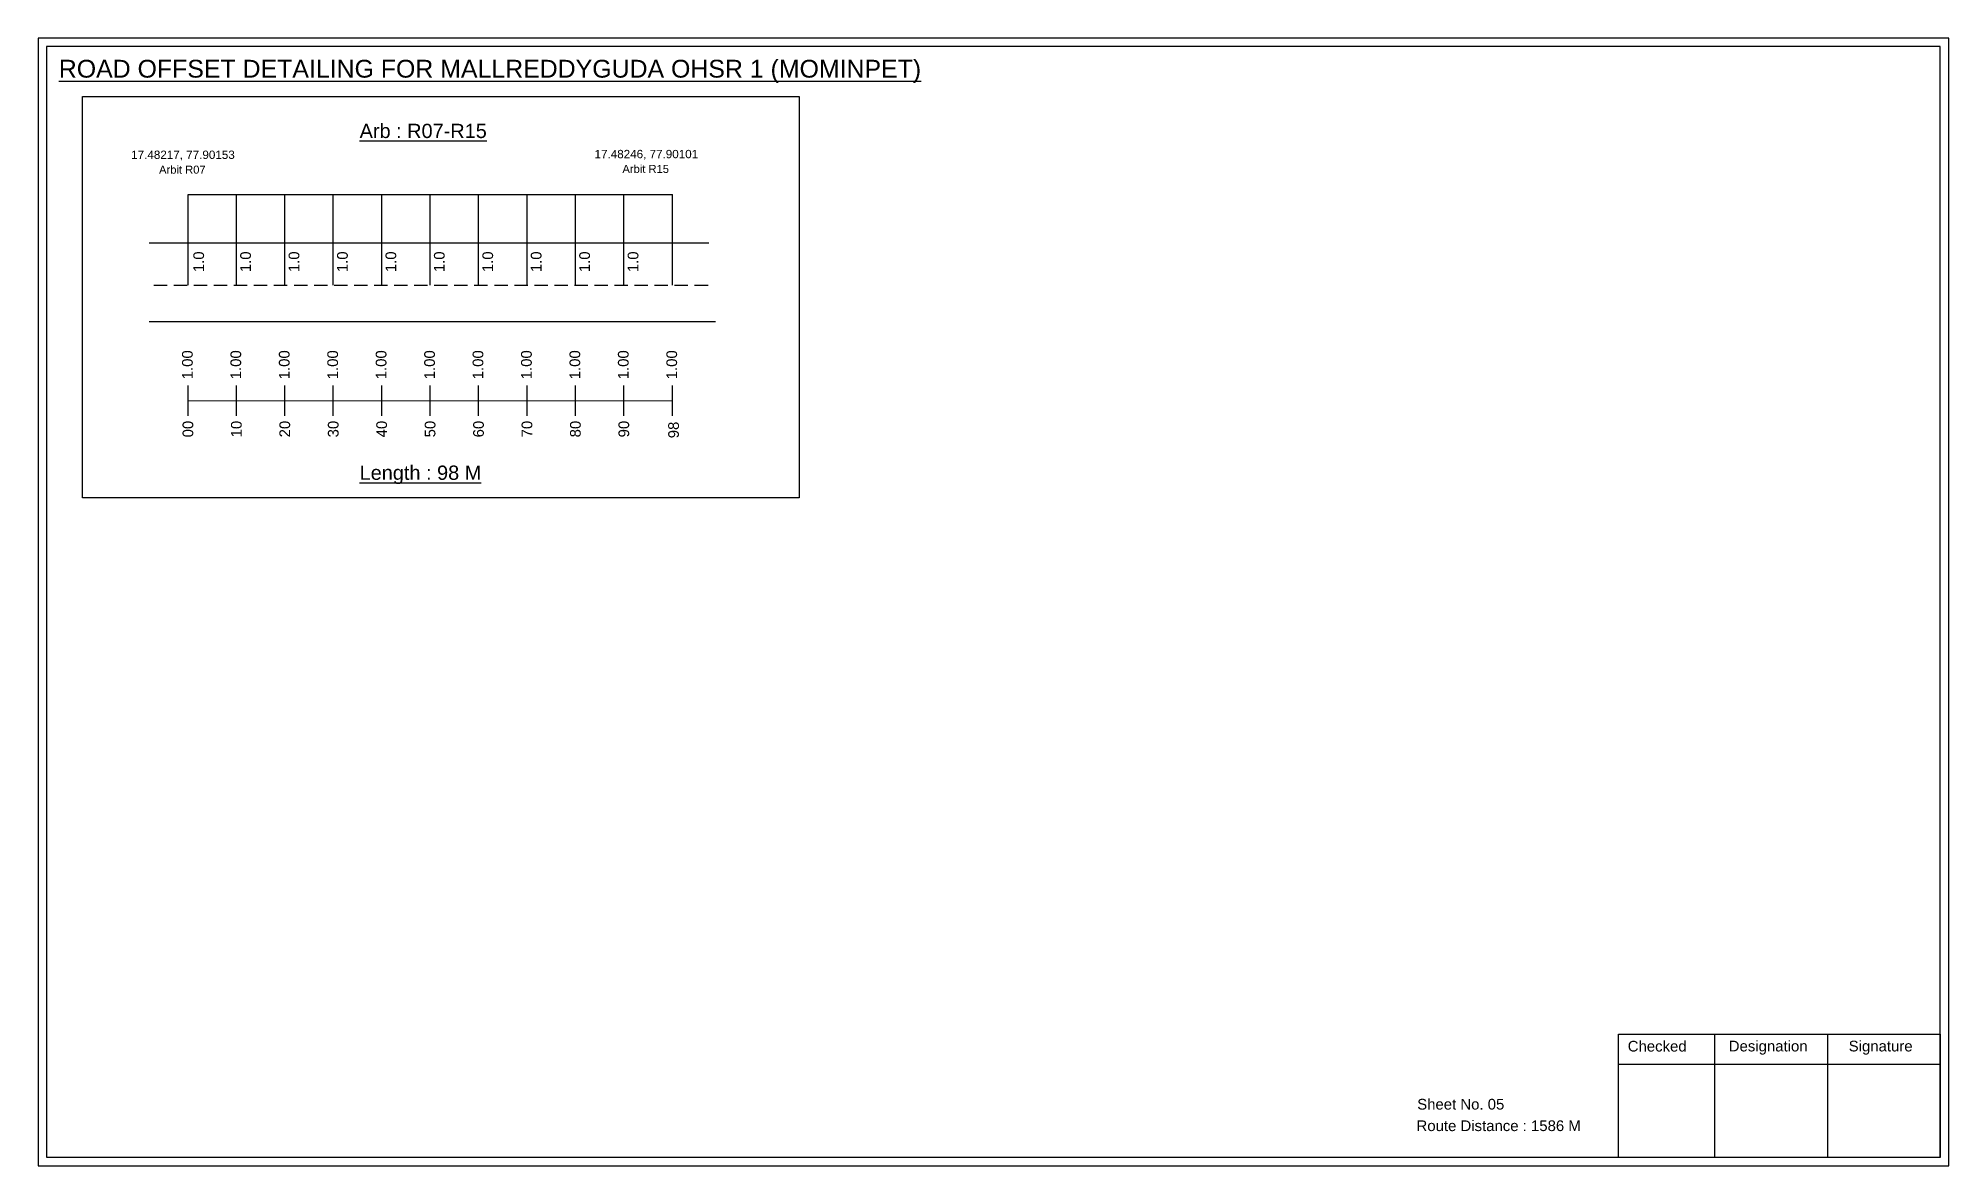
# Model space of a CAD drawing. Header units: inches. Extents: x 323 to 3787, y 50 to 1276.
# Drawn here: x 3250 to 3787, y 50 to 367 of the extents above; entities that cross this region are included whole.
import ezdxf

# ---------------------------------------------------------------- set-up
doc = ezdxf.new("R2010")
doc.units = ezdxf.units.IN
doc.header["$MEASUREMENT"] = 0
doc.linetypes.add('DASHED2', pattern=[0.375, 0.25, -0.125])
doc.layers.add('PDF_Geometry', color=7, linetype='Continuous')
doc.layers.add('PDF_Text', color=5, linetype='Continuous')
doc.styles.add('PDF Arial', font='arial.ttf')
doc.styles.get("Standard").update_dxf_attribs({"font": 'arial.ttf'})

msp = doc.modelspace()

# ---------------------------------------------------------------- texts
at = {"color": 242, "true_color": 0xcd2027}
for s, height, p in [('%%UROAD OFFSET DETAILING FOR MALLREDDYGUDA OHSR 1 (MOMINPET)', 5, (3255.82, 355.85)), ('%%UArb : R07-R15', 4, (3340.29, 338.88)), ('%%ULength : 98 M', 4, (3340.29, 242.88))]:
    msp.add_text(s, height=height, dxfattribs=at).set_placement(p)
at = {"color": 5}
for s, height, p in [('17.48217, 77.90153', 2.34, (3276.15, 333.01)), ('17.48246, 77.90101', 2.34, (3406.26, 333.21)), ('Arbit R07', 2.246, (3283.97, 328.88)), ('Arbit R15', 2.246, (3414.08, 329.08))]:
    msp.add_text(s, height=height, dxfattribs=at).set_placement(p)
for p in [(3296.6, 301.2), (3309.76, 301.2), (3323.36, 301.2), (3336.96, 301.2), (3350.56, 301.2), (3364.16, 301.2), (3377.76, 301.2), (3391.36, 301.2), (3404.96, 301.2), (3418.56, 301.2)]:
    msp.add_text('1.0', height=3, rotation=90).set_placement(p)
at = {"color": 217, "true_color": 0x93278f}
for s, p in [('1.00', (3293.42, 271.12)), ('1.00', (3307.02, 271.12)), ('1.00', (3320.62, 271.12)), ('1.00', (3334.22, 271.12)), ('1.00', (3347.82, 271.12)), ('1.00', (3361.42, 271.12)), ('1.00', (3375.02, 271.12)), ('1.00', (3388.62, 271.12)), ('1.00', (3402.22, 271.12)), ('1.00', (3415.82, 271.12)), ('1.00', (3429.42, 271.12)), ('00', (3293.57, 254.8)), ('10', (3307.17, 254.8)), ('20', (3320.77, 254.8)), ('30', (3334.37, 254.8)), ('40', (3347.97, 254.8)), ('50', (3361.57, 254.8)), ('60', (3375.17, 254.8)), ('70', (3388.77, 254.8)), ('80', (3402.37, 254.8)), ('90', (3415.97, 254.8)), ('98', (3429.94, 254.55))]:
    msp.add_text(s, height=3, rotation=90, dxfattribs=at).set_placement(p)
for s, p in [('Sheet No. 05', (3637.25, 66.01)), ('Route Distance : 1586 M', (3637.06, 59.96))]:
    msp.add_text(s, height=3).set_placement(p)
at = {"layer": 'PDF_Text', "color": 7, "attachment_point": 7, "style": 'PDF Arial'}
for s, insert, char_height in [('Checked', (3696.36, 82.26), 3.001), ('Designation', (3724.73, 81.43), 3.0006), ('Signature', (3758.41, 81.43), 3.001)]:
    msp.add_mtext(s, dxfattribs=dict(at, insert=insert, char_height=char_height))

# ---------------------------------------------------------------- linework, layer by layer
at = {"color": 5}
msp.add_line((3292.1, 323.06), (3428.1, 323.06), dxfattribs=at)
for p, q in [((3292.1, 297.53), (3292.1, 323.06)), ((3305.7, 297.53), (3305.7, 323.06)), ((3319.3, 297.53), (3319.3, 323.06)), ((3332.9, 297.53), (3332.9, 323.06)), ((3346.5, 297.53), (3346.5, 323.06)), ((3360.1, 297.53), (3360.1, 323.06)), ((3373.7, 297.53), (3373.7, 323.06)), ((3387.3, 297.53), (3387.3, 323.06)), ((3400.9, 297.53), (3400.9, 323.06)), ((3414.5, 297.53), (3414.5, 323.06)), ((3428.1, 297.53), (3428.1, 323.06)), ((3281.22, 309.41), (3438.37, 309.41)), ((3440.2, 287.22), (3281.22, 287.22))]:
    msp.add_line(p, q)
at = {"linetype": 'DASHED2', "ltscale": 15}
msp.add_line((3282.49, 297.53), (3438.37, 297.53), dxfattribs=at)
at = {"color": 217, "true_color": 0x93278f}
for p, q in [((3292.1, 260.83), (3292.1, 269.38)), ((3305.7, 260.83), (3305.7, 269.38)), ((3319.3, 260.83), (3319.3, 269.38)), ((3332.9, 260.83), (3332.9, 269.38)), ((3346.5, 260.83), (3346.5, 269.38)), ((3360.1, 260.83), (3360.1, 269.38)), ((3373.7, 260.83), (3373.7, 269.38)), ((3387.3, 260.83), (3387.3, 269.38)), ((3400.9, 260.83), (3400.9, 269.38)), ((3414.5, 260.83), (3414.5, 269.38)), ((3428.1, 260.83), (3428.1, 269.38)), ((3292.1, 265.1), (3428.1, 265.12))]:
    msp.add_line(p, q, dxfattribs=at)
msp.add_lwpolyline([(3262.5, 350.54), (3463.74, 350.54), (3463.74, 237.86), (3262.5, 237.86)], close=True)
at = {"layer": 'PDF_Geometry'}
for points in [[(3250.04, 366.92), (3250.04, 50.21), (3786.51, 50.21), (3786.51, 366.92)], [(3252.37, 364.59), (3252.37, 52.63), (3784.09, 52.63), (3784.09, 364.59)]]:
    msp.add_lwpolyline(points, close=True, dxfattribs=at)
at = {"layer": 'PDF_Geometry', "color": 242, "true_color": 0xcc1f26}
msp.add_lwpolyline([(3784.09, 52.54), (3693.75, 52.54), (3693.75, 87.15), (3784.09, 87.15)], close=True, dxfattribs=at)
for points in [[(3720.73, 87.15), (3720.73, 52.54)], [(3752.46, 87.15), (3752.46, 52.54)], [(3693.75, 78.77), (3784.09, 78.77)]]:
    msp.add_lwpolyline(points, dxfattribs=at)

msp.set_redraw_order([(e.dxf.handle, doc.entitydb.next_handle()) for e in msp.query("TEXT MTEXT ATTDEF DIMENSION ARC_DIMENSION")])  # texts and dimensions are drawn at this point

doc.saveas('drawing.dxf')
